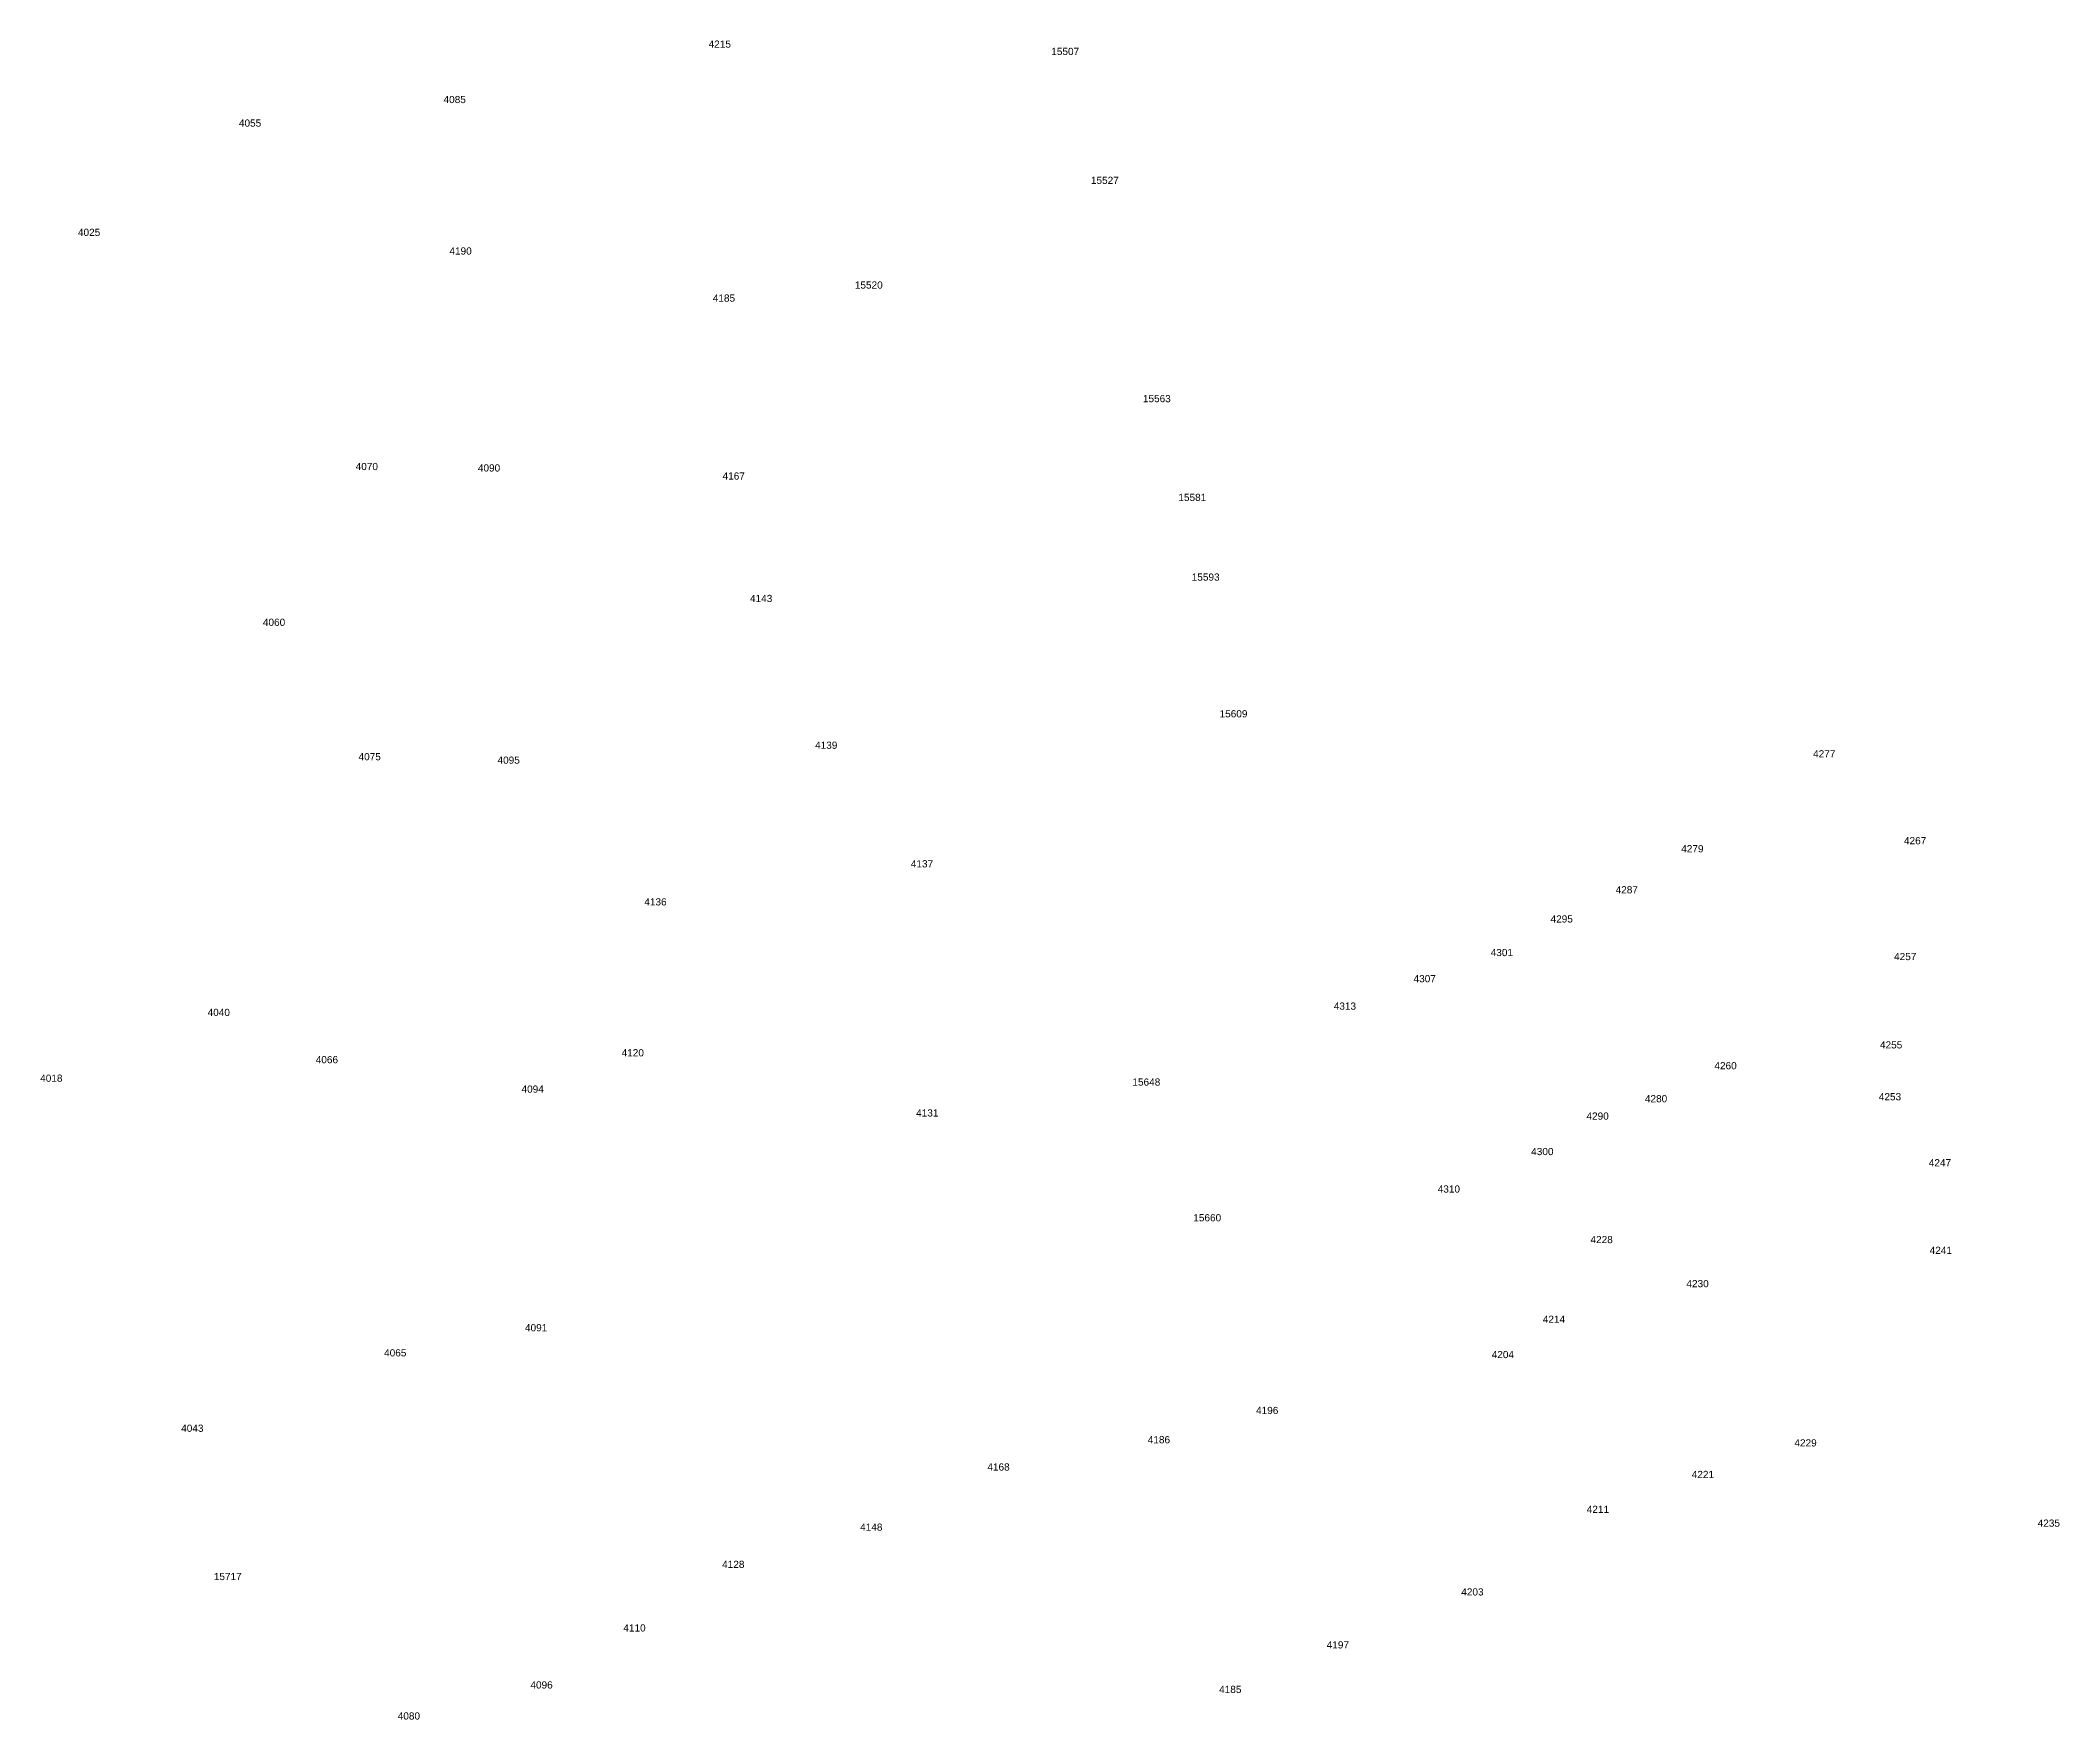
# Model space of a CAD drawing. Header units: feet. Extents: x 865220 to 2781189, y -2240498 to 970979.
# Drawn here: x 2770456 to 2771862, y 956058 to 957228 of the extents above; entities that cross this region are included whole.
import ezdxf

# ---------------------------------------------------------------- set-up
doc = ezdxf.new("R2010")
doc.units = ezdxf.units.FT
doc.header["$LTSCALE"] = 0.015
doc.header["$MEASUREMENT"] = 0
doc.layers.add('NOTES', color=7, linetype='Continuous')
doc.layers.add('Scott County Addresses', color=7, linetype='Continuous')
doc.styles.add('Dimensions 100', font='arial.ttf')

# ---------------------------------------------------------------- blocks, each defined once
blk = doc.blocks.new('ACMAP_ANN_TEMPLATE_Scott County Address')
at = {"layer": 'Scott County Addresses', "style": 'Dimensions 100'}
blk.add_attdef('ScottCountyAddress', (0, 0), '', height=50, dxfattribs=at)

msp = doc.modelspace()

# ---------------------------------------------------------------- hatches: boundary and pattern name
at = {"layer": 'NOTES', "lineweight": 5, "ltscale": 50}
h = msp.add_hatch(dxfattribs=at)
h.set_pattern_fill('ANSI31', color=1, scale=200)
h.set_pattern_definition([(45, (-77373.197, -38338.257), (-17.67766953, 17.67766953), [])])
edge = h.paths.add_edge_path()
edge.add_arc((-36684104.4, 974184.5), 39453460.3, 359.97783818, 359.97815546)
edge.add_line((2769353.1, 959142.5), (2769353.1, 959142.5))
edge.add_line((2769353.1, 959142.5), (2769353.2, 959362.5))
edge.add_line((2769353.2, 959362.5), (2770280.2, 959367.3))
edge.add_line((2770280.2, 959367.3), (2770301.1, 958927.5))
edge.add_line((2770301.1, 958927.5), (2770012.9, 958926))
edge.add_line((2770012.9, 958926), (2769897.9, 958925.4))
edge.add_line((2769897.9, 958925.4), (2769552.9, 958923.9))
edge.add_line((2769552.9, 958923.9), (2769353, 958924.1))

# ---------------------------------------------------------------- block references
at = {"layer": 'Scott County Addresses', "lineweight": 5, "xscale": 0.1, "yscale": 0.1, "zscale": 0.1}
for p, values in [((2770921.6, 957222.8), {'ScottCountyAddress': '4215'}), ((2771160.2, 957217.7), {'ScottCountyAddress': '15507'}), ((2770737, 957184.2), {'ScottCountyAddress': '4085'}), ((2770594.5, 957167.8), {'ScottCountyAddress': '4055'}), ((2771187.8, 957127.9), {'ScottCountyAddress': '15527'}), ((2770482.4, 957091.7), {'ScottCountyAddress': '4025'}), ((2770741.1, 957078.7), {'ScottCountyAddress': '4190'}), ((2770924.5, 957045.9), {'ScottCountyAddress': '4185'}), ((2771023.4, 957055), {'ScottCountyAddress': '15520'}), ((2771224, 956975.9), {'ScottCountyAddress': '15563'}), ((2770675.8, 956928.6), {'ScottCountyAddress': '4070'}), ((2770760.9, 956927.6), {'ScottCountyAddress': '4090'}), ((2770931.3, 956922), {'ScottCountyAddress': '4167'}), ((2771248.7, 956907.1), {'ScottCountyAddress': '15581'}), ((2771258, 956851.6), {'ScottCountyAddress': '15593'}), ((2770950.4, 956836.7), {'ScottCountyAddress': '4143'}), ((2770611.2, 956820.1), {'ScottCountyAddress': '4060'}), ((2771277.4, 956756.4), {'ScottCountyAddress': '15609'}), ((2770995.7, 956734.5), {'ScottCountyAddress': '4139'}), ((2770677.8, 956726.5), {'ScottCountyAddress': '4075'}), ((2770774.6, 956724.1), {'ScottCountyAddress': '4095'}), ((2771690.7, 956728.5), {'ScottCountyAddress': '4277'}), ((2771754, 956668), {'ScottCountyAddress': '4267'}), ((2771062.4, 956651.9), {'ScottCountyAddress': '4137'}), ((2771598.9, 956662.4), {'ScottCountyAddress': '4279'}), ((2770876.8, 956625.4), {'ScottCountyAddress': '4136'}), ((2771553.2, 956633.8), {'ScottCountyAddress': '4287'}), ((2771507.9, 956613.5), {'ScottCountyAddress': '4295'}), ((2771466.2, 956590.1), {'ScottCountyAddress': '4301'}), ((2771747.1, 956587.3), {'ScottCountyAddress': '4257'}), ((2771412.5, 956571.9), {'ScottCountyAddress': '4307'}), ((2771356.9, 956552.8), {'ScottCountyAddress': '4313'}), ((2770572.7, 956548.4), {'ScottCountyAddress': '4040'}), ((2771737.3, 956525.8), {'ScottCountyAddress': '4255'}), ((2770648, 956515.5), {'ScottCountyAddress': '4066'}), ((2770861, 956520.3), {'ScottCountyAddress': '4120'}), ((2771622, 956511.3), {'ScottCountyAddress': '4260'}), ((2770456.1, 956502.6), {'ScottCountyAddress': '4018'}), ((2770791.3, 956495), {'ScottCountyAddress': '4094'}), ((2771216.7, 956499.9), {'ScottCountyAddress': '15648'}), ((2771573.6, 956488.3), {'ScottCountyAddress': '4280'}), ((2771736.5, 956489.7), {'ScottCountyAddress': '4253'}), ((2771066.1, 956478.4), {'ScottCountyAddress': '4131'}), ((2771532.9, 956476.2), {'ScottCountyAddress': '4290'}), ((2771494.4, 956451.5), {'ScottCountyAddress': '4300'}), ((2771771.3, 956443.7), {'ScottCountyAddress': '4247'}), ((2771429.3, 956425.4), {'ScottCountyAddress': '4310'}), ((2771259.1, 956405.4), {'ScottCountyAddress': '15660'}), ((2771535.7, 956390.2), {'ScottCountyAddress': '4228'}), ((2771771.9, 956382.7), {'ScottCountyAddress': '4241'}), ((2771602.5, 956359.5), {'ScottCountyAddress': '4230'}), ((2770793.7, 956328.8), {'ScottCountyAddress': '4091'}), ((2771502.5, 956334.7), {'ScottCountyAddress': '4214'}), ((2770695.6, 956311.3), {'ScottCountyAddress': '4065'}), ((2771466.9, 956310.1), {'ScottCountyAddress': '4204'}), ((2771302.8, 956271.2), {'ScottCountyAddress': '4196'}), ((2770554.3, 956258.8), {'ScottCountyAddress': '4043'}), ((2771227.4, 956250.8), {'ScottCountyAddress': '4186'}), ((2771677.7, 956248.6), {'ScottCountyAddress': '4229'}), ((2771115.7, 956231.8), {'ScottCountyAddress': '4168'}), ((2771606.2, 956226.6), {'ScottCountyAddress': '4221'}), ((2771533.1, 956202.3), {'ScottCountyAddress': '4211'}), ((2771027.1, 956189.9), {'ScottCountyAddress': '4148'}), ((2771847.1, 956192.7), {'ScottCountyAddress': '4235'}), ((2770931, 956164), {'ScottCountyAddress': '4128'}), ((2770577, 956155.5), {'ScottCountyAddress': '15717'}), ((2771445.7, 956144.8), {'ScottCountyAddress': '4203'}), ((2770862.2, 956119.7), {'ScottCountyAddress': '4110'}), ((2771352, 956107.9), {'ScottCountyAddress': '4197'}), ((2770797.5, 956080), {'ScottCountyAddress': '4096'}), ((2771277.1, 956076.9), {'ScottCountyAddress': '4185'}), ((2770705.1, 956058.4), {'ScottCountyAddress': '4080'})]:
    msp.add_blockref('ACMAP_ANN_TEMPLATE_Scott County Address', p, dxfattribs=at).add_auto_attribs(values)

doc.saveas('drawing.dxf')
